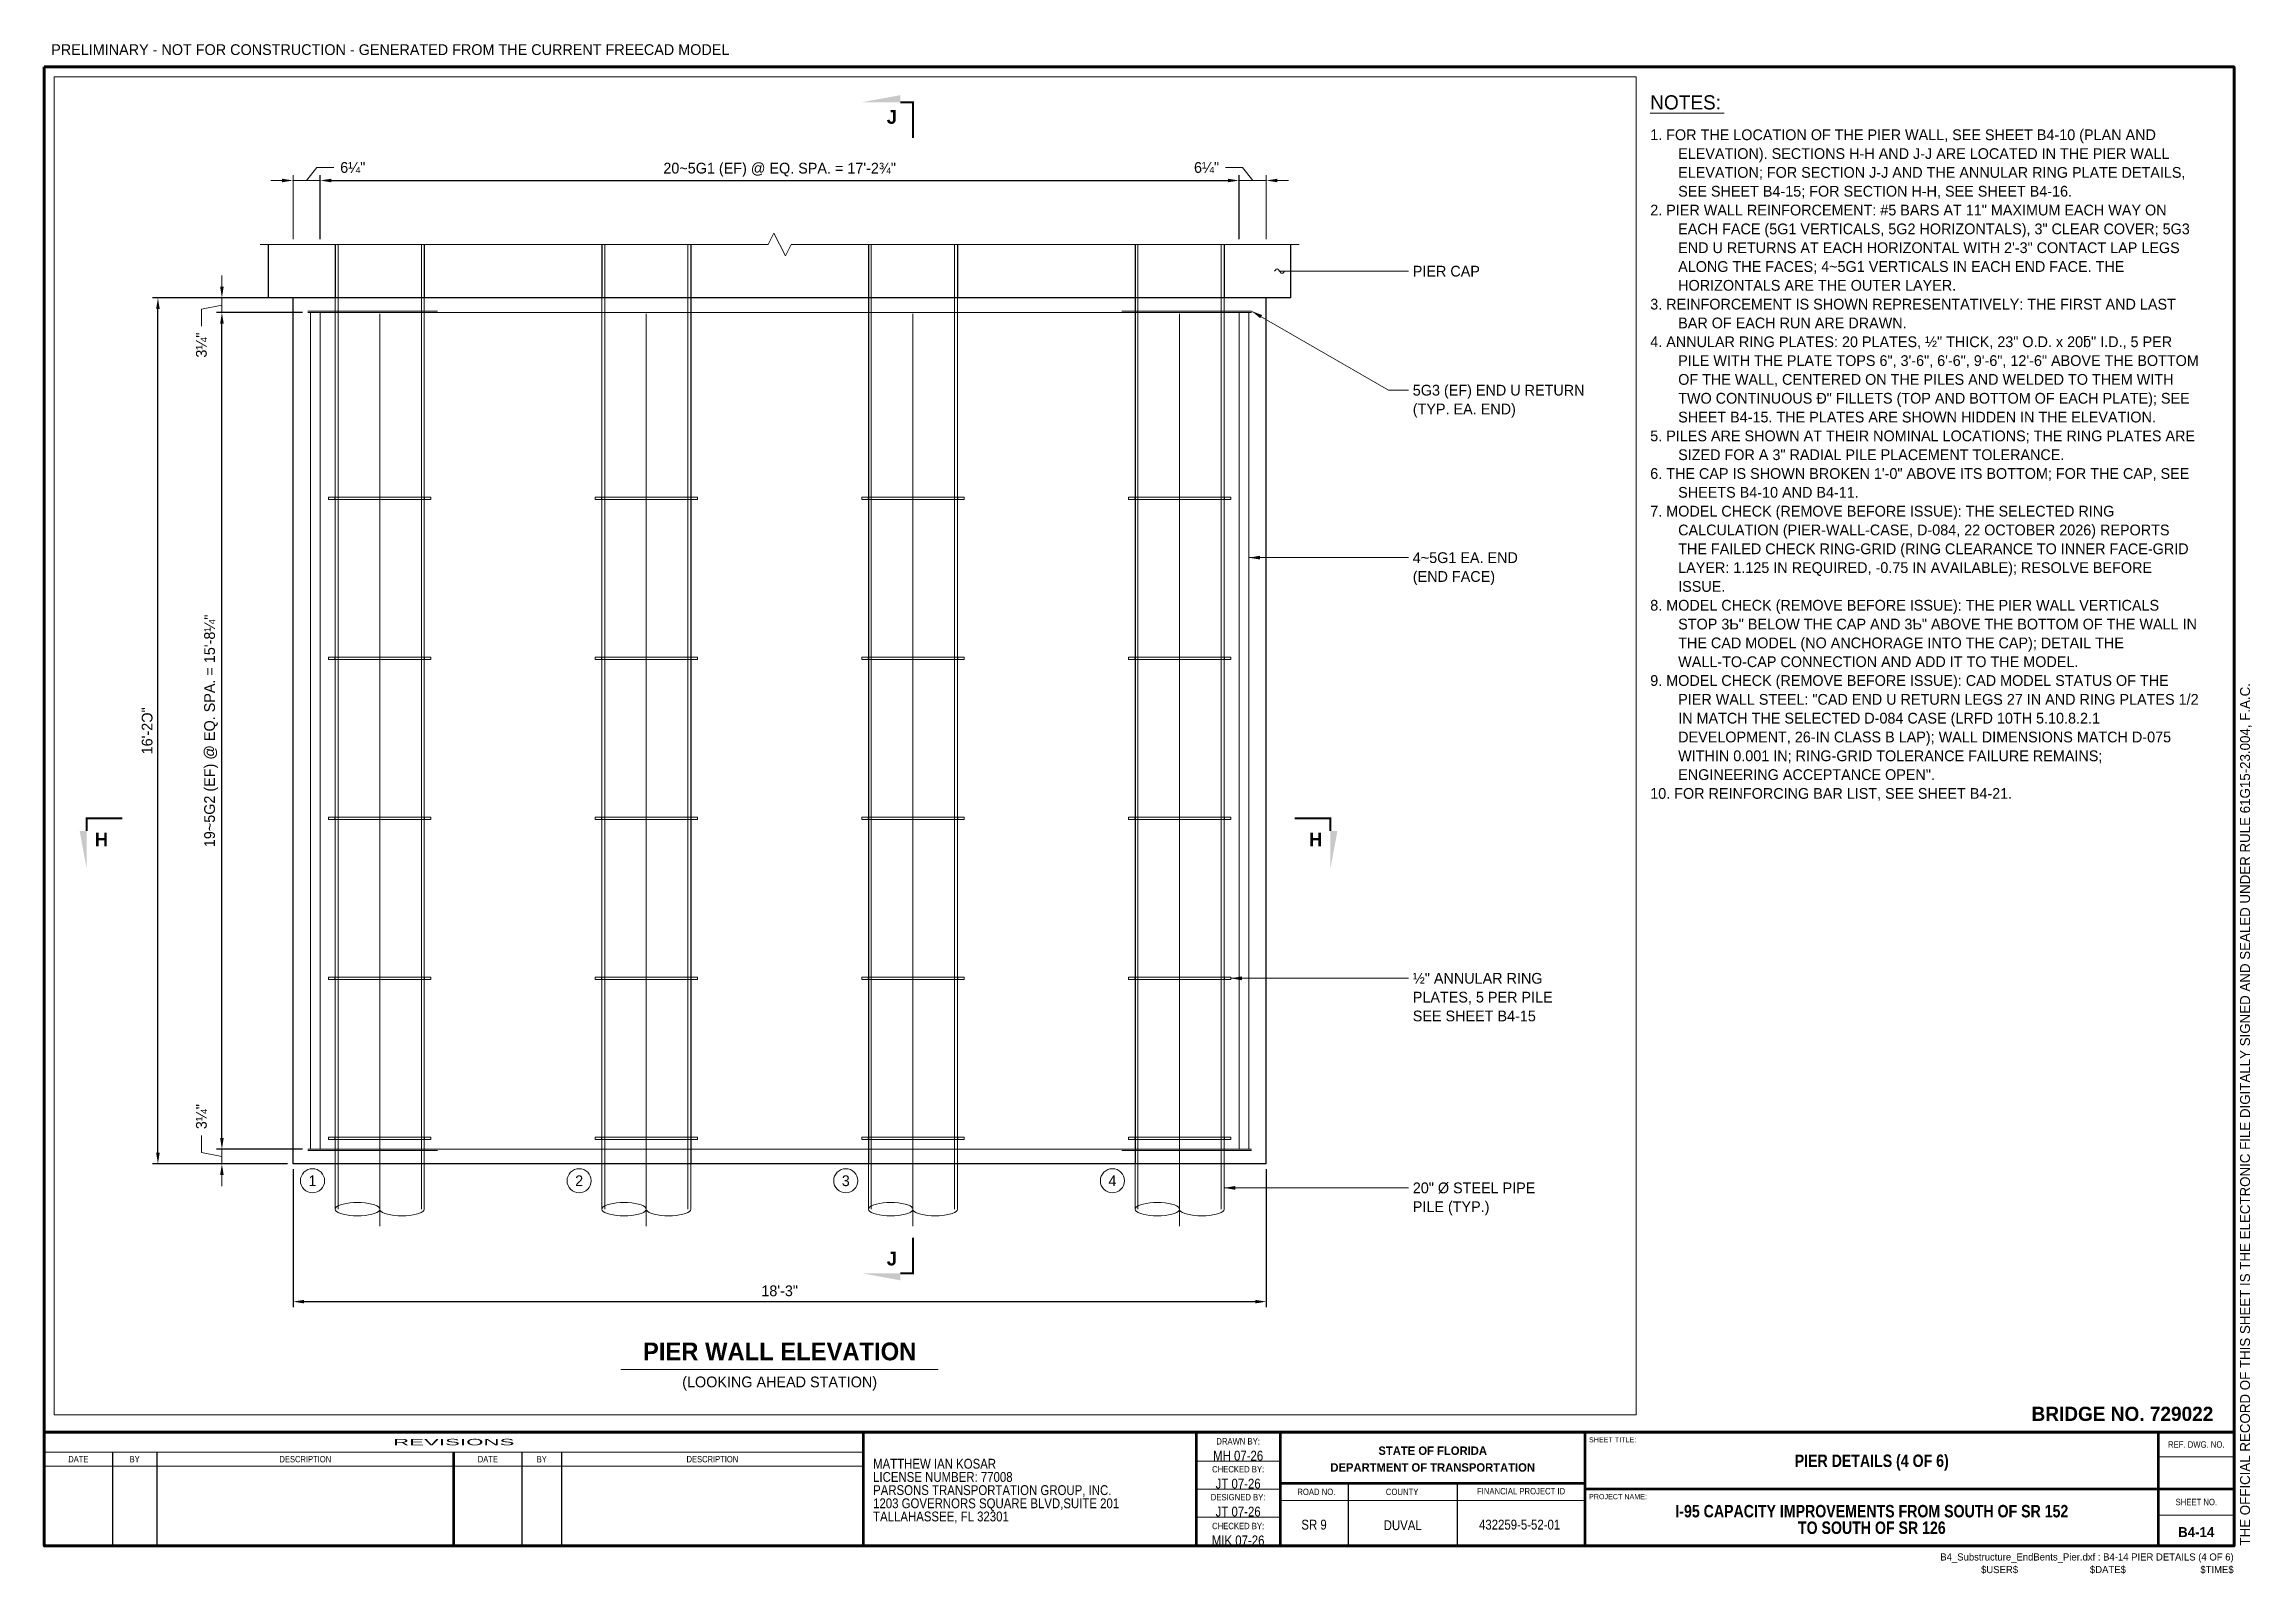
# Paper-space layout 'B4-14 PIER DETAILS (4 OF 6)' of a CAD drawing. Extents: x 0.07 to 1.36, y 0.01 to 0.9.
# The model-space entities are those that its viewports show. They can reach past a viewport. Long polylines and large blocks are cut down to what shows.
import ezdxf
from ezdxf.enums import TextEntityAlignment as Align

# ---------------------------------------------------------------- set-up
doc = ezdxf.new("R2010")
doc.units = 21
doc.header["$MEASUREMENT"] = 0
doc.linetypes.add('DGN2', pattern=[0.12, 0.08, -0.04])
doc.linetypes.add('DGN4', pattern=[0.336, 0.2, -0.053, 0.03, -0.053])
doc.layers.add('ActivePts-ConstElements', color=14, linetype='Continuous', lineweight=0, plot=False)
doc.layers.add('ClipBorder_dp', color=2, linetype='DGN2', lineweight=9, plot=False)
for name, color, linetype, lineweight in [('Border', 7, 'Continuous', 15), ('CL_Minor', 7, 'DGN4', 9), ('Dimension', 7, 'Continuous', 9), ('Leader', 7, 'Continuous', 9), ('PileSteel', 30, 'Continuous', 15), ('PileSteel_h', 30, 'DGN2', 15), ('Rebar', 2, 'Continuous', 15), ('SubStrConc', 3, 'Continuous', 30), ('SubStrConc_h', 3, 'DGN2', 30), ('Symbols', 7, 'Continuous', 15), ('TextMisc', 7, 'Continuous', 13), ('TextStructShtNo', 7, 'Continuous', 9), ('TextStructures', 7, 'Continuous', 9), ('TextStructuresLabel', 7, 'Continuous', 0)]:
    doc.layers.add(name, color=color, linetype=linetype, lineweight=lineweight)
doc.styles.add('FDOT (Medium)', font='FDOT.ttf')
doc.styles.add('FDOT (Small)', font='FDOT.ttf')
doc.styles.add('FDOT Bold (Large)', font='FDOTBold.ttf')
doc.styles.add('FDOT Bold (Medium)', font='FDOTBold.ttf')
doc.styles.add('FDOT Structures', font='FDOT.ttf')
doc.styles.add('FDOT Structures Annotation', font='FDOT.ttf')
doc.styles.add('FDOT Structures Views_SectionArrow', font='FDOTBold.ttf')
doc.styles.add('Style-Arial', font='arial.ttf')
doc.styles.add('Style-FDOT Bold', font='FDOTBold.ttf')
doc.styles.add('Style-FDOT Imprint Bold', font='FDOTImprintBold.ttf')
doc.styles.add('Style-FDOT Mono', font='FDOTMono.ttf')
doc.dimstyles.new('FDOT Structures Note-Arrow 3-8', dxfattribs={"dimtxt": 0.2016, "dimasz": 0.208267, "dimexe": 0.1008, "dimexo": 0.1008, "dimgap": 0.1008, "dimtad": 1, "dimdec": 3, "dimlfac": 12, "dimzin": 15, "dimlunit": 4, "dimtxsty": 'FDOT Structures Annotation', "dimcen": 2.5, "dimclrd": 256, "dimclre": 256, "dimclrt": 256, "dimazin": 3, "dimtfac": 0.7, "dimtmove": 0, "dimatfit": 1, "dimtfill": 1, "dimfrac": 1, "dimlwd": -1, "dimlwe": -1})

psp = doc.layouts.new('B4-14 PIER DETAILS (4 OF 6)')

# ---------------------------------------------------------------- texts
at = {"layer": 'Border', "style": 'FDOT Structures'}
psp.add_text('PRELIMINARY - NOT FOR CONSTRUCTION - GENERATED FROM THE CURRENT FREECAD MODEL', height=0.0063, dxfattribs=at).set_placement((0.0708, 0.8967), align=Align.BOTTOM_LEFT)
at = {"layer": 'TextStructures', "style": 'FDOT (Medium)'}
psp.add_text('NOTES:', height=0.00833, dxfattribs=at).set_placement((1.0078, 0.875), align=Align.TOP_LEFT)
at = {"layer": 'TextStructures', "insert": (1.0078, 0.855), "char_height": 0.0063, "width": 0.321337, "attachment_point": 1, "line_spacing_factor": 1.05, "style": 'FDOT Structures'}
psp.add_mtext('\\pxi-2.6,l2.6;1. FOR THE LOCATION OF THE PIER WALL, SEE SHEET B4-10 (PLAN AND ELEVATION). SECTIONS H-H AND J-J ARE LOCATED IN THE PIER WALL ELEVATION; FOR SECTION J-J AND THE ANNULAR RING PLATE DETAILS, SEE SHEET B4-15; FOR SECTION H-H, SEE SHEET B4-16.\\P2. PIER WALL REINFORCEMENT: #5 BARS AT 11" MAXIMUM EACH WAY ON EACH FACE (5G1 VERTICALS, 5G2 HORIZONTALS), 3" CLEAR COVER; 5G3 END U RETURNS AT EACH HORIZONTAL WITH 2\'-3" CONTACT LAP LEGS ALONG THE FACES; 4~5G1 VERTICALS IN EACH END FACE. THE HORIZONTALS ARE THE OUTER LAYER.\\P3. REINFORCEMENT IS SHOWN REPRESENTATIVELY: THE FIRST AND LAST BAR OF EACH RUN ARE DRAWN.\\P4. ANNULAR RING PLATES: 20 PLATES, ½" THICK, 23" O.D. x 20ƃ" I.D., 5 PER PILE WITH THE PLATE TOPS 6", 3\'-6", 6\'-6", 9\'-6", 12\'-6" ABOVE THE BOTTOM OF THE WALL, CENTERED ON THE PILES AND WELDED TO THEM WITH TWO CONTINUOUS Ɖ" FILLETS (TOP AND BOTTOM OF EACH PLATE); SEE SHEET B4-15. THE PLATES ARE SHOWN HIDDEN IN THE ELEVATION.\\P5. PILES ARE SHOWN AT THEIR NOMINAL LOCATIONS; THE RING PLATES ARE SIZED FOR A 3" RADIAL PILE PLACEMENT TOLERANCE.\\P6. THE CAP IS SHOWN BROKEN 1\'-0" ABOVE ITS BOTTOM; FOR THE CAP, SEE SHEETS B4-10 AND B4-11.\\P7. MODEL CHECK (REMOVE BEFORE ISSUE): THE SELECTED RING CALCULATION (PIER-WALL-CASE, D-084, 22 OCTOBER 2026) REPORTS THE FAILED CHECK RING-GRID (RING CLEARANCE TO INNER FACE-GRID LAYER: 1.125 IN REQUIRED, -0.75 IN AVAILABLE); RESOLVE BEFORE ISSUE.\\P8. MODEL CHECK (REMOVE BEFORE ISSUE): THE PIER WALL VERTICALS STOP 3Ƅ" BELOW THE CAP AND 3Ƅ" ABOVE THE BOTTOM OF THE WALL IN THE CAD MODEL (NO ANCHORAGE INTO THE CAP); DETAIL THE WALL-TO-CAP CONNECTION AND ADD IT TO THE MODEL.\\P9. MODEL CHECK (REMOVE BEFORE ISSUE): CAD MODEL STATUS OF THE PIER WALL STEEL: "CAD END U RETURN LEGS 27 IN AND RING PLATES 1/2 IN MATCH THE SELECTED D-084 CASE (LRFD 10TH 5.10.8.2.1 DEVELOPMENT, 26-IN CLASS B LAP); WALL DIMENSIONS MATCH D-075 WITHIN 0.001 IN; RING-GRID TOLERANCE FAILURE REMAINS; ENGINEERING ACCEPTANCE OPEN".\\P10. FOR REINFORCING BAR LIST, SEE SHEET B4-21.', dxfattribs=at)

msp = doc.modelspace()

# ---------------------------------------------------------------- texts
at = {"layer": 'Border', "style": 'FDOT Structures'}
msp.add_text('3/8" = 1\'-0"', height=0.2016, dxfattribs=at).set_placement((480, -24.986667), align=Align.TOP_LEFT)
at = {"layer": 'TextStructures', "style": 'FDOT Structures'}
msp.add_text('PIER CAP', height=0.2016, dxfattribs=at).set_placement((505.264035, -3.433333), align=Align.MIDDLE_LEFT)
at = {"layer": 'TextStructures'}
for s, height, style, p in [('H', 0.256, 'FDOT Structures Views_SectionArrow', (480.674133, -14.088707)), ('H', 0.256, 'FDOT Structures Views_SectionArrow', (503.442595, -14.088707)), ('1', 0.2016, 'FDOT Structures', (484.631698, -20.48854)), ('2', 0.2016, 'FDOT Structures', (489.631698, -20.48854)), ('3', 0.2016, 'FDOT Structures', (494.631698, -20.48854)), ('4', 0.2016, 'FDOT Structures', (499.631698, -20.48854))]:
    msp.add_text(s, height=height, dxfattribs=dict(at, style=style)).set_placement(p, align=Align.MIDDLE_CENTER)
for s, height, style, p in [('PIER WALL ELEVATION', 0.333344, 'FDOT Bold (Large)', (493.391698, -23.955207)), ('(LOOKING AHEAD STATION)', 0.2016, 'FDOT Structures', (493.391698, -24.421662))]:
    msp.add_text(s, height=height, dxfattribs=dict(at, style=style)).set_placement(p, align=Align.BOTTOM_CENTER)
at = {"layer": 'TextStructures', "char_height": 0.2016, "attachment_point": 1, "line_spacing_factor": 1.05, "style": 'FDOT Structures'}
for s, insert in [('5G3 (EF) END U RETURN\\P(TYP. EA. END)', (505.264035, -5.564093)), ('4~5G1 EA. END\\P(END FACE)', (505.264035, -8.704095)), ('½" ANNULAR RING\\PPLATES, 5 PER PILE\\PSEE SHEET B4-15', (505.264035, -16.591907)), ('20" Ø STEEL PIPE\\PPILE (TYP.)', (505.264035, -20.521073))]:
    msp.add_mtext(s, dxfattribs=dict(at, insert=insert))

# ---------------------------------------------------------------- blocks, each defined once
blk = doc.blocks.new('11x17 Structures Sheet Border')
at = {"layer": 'Border', "lineweight": 80}
blk.add_line((1.329161, 0.070862), (0.045879, 0.070862), dxfattribs=at)
at = {"layer": 'Border', "linetype": 'Continuous', "lineweight": 53}
for p, q in [((0.52586, 0.070862), (0.52586, 0.004198)), ((0.720852, 0.070862), (0.720852, 0.004198)), ((0.770195, 0.070862), (0.770195, 0.004198)), ((0.948855, 0.004198), (0.948855, 0.070862)), ((1.284845, 0.004198), (1.284845, 0.070862)), ((0.28587, 0.0043), (0.28587, 0.059196)), ((0.770195, 0.040863), (0.948855, 0.040863)), ((1.329161, 0.03753), (0.948855, 0.03753))]:
    blk.add_line(p, q, dxfattribs=at)
at = {"layer": 'Border', "linetype": 'Continuous', "lineweight": 13}
for p, q in [((0.52586, 0.059196), (0.045879, 0.059196)), ((0.720852, 0.053848), (0.770195, 0.053848)), ((1.329161, 0.056343), (1.284845, 0.056343)), ((0.52586, 0.050863), (0.045879, 0.050863)), ((0.720852, 0.037466), (0.770195, 0.037466)), ((0.770195, 0.030863), (0.948855, 0.030863)), ((0.720852, 0.021083), (0.770195, 0.021083)), ((1.329161, 0.022295), (1.284845, 0.022295))]:
    blk.add_line(p, q, dxfattribs=at)
at = {"layer": 'Border', "linetype": 'Continuous', "lineweight": 30}
for p, q in [((0.085878, 0.059196), (0.085878, 0.0043)), ((0.111928, 0.059196), (0.111928, 0.003858)), ((0.325868, 0.059196), (0.325868, 0.0043)), ((0.349011, 0.059196), (0.349011, 0.003858)), ((0.810066, 0.040863), (0.810066, 0.004198)), ((0.873836, 0.040863), (0.873836, 0.004198))]:
    blk.add_line(p, q, dxfattribs=at)
at = {"layer": 'Border', "lineweight": 80, "flags": 128}
blk.add_lwpolyline([(0.045879, 0.87083), (1.329161, 0.87083), (1.329161, 0.004198), (0.045879, 0.004198)], close=True, dxfattribs=at)
at = {"layer": 'ActivePts-ConstElements', "linetype": 'Continuous', "lineweight": 0, "flags": 1}
for tag in ['SheetTitle_Top', 'SheetTitle_Bottom', 'Company_City', 'Company_Zip', 'Company_Phone', 'County_Middle', 'Company_Name', 'Company_Street', 'Company_State', 'Company_Fax', 'County_Top', 'County_Bottom', 'License_Number', 'Professional_Name', 'Professional_Type', 'Financial_Project_Id', 'Road_Number', 'RoadwayID', 'Bridge_Number', 'Designed_By', 'Designed_By_Date', 'Drawing_Checked_By', 'Drawing_Checked_By_Date', 'Design_Checked_By', 'Design_Checked_By_Date', 'Bridge_Project_Description', 'Bridge_Project_Description_Top', 'Bridge_Project_Description_Bottom', 'FAC_Note', 'Drawn_By', 'Drawn_By_Date']:
    blk.add_attdef(tag, (0, 0), '', height=0.007292, dxfattribs=at)
at = {"layer": 'TextMisc', "linetype": 'Continuous', "insert": (1.332633, 0.004388), "char_height": 0.005833, "attachment_point": 1, "rotation": 90, "line_spacing_factor": 0.9, "style": 'FDOT (Small)'}
blk.add_mtext('THE OFFICIAL RECORD OF THIS SHEET IS THE ELECTRONIC FILE DIGITALLY SIGNED AND SEALED UNDER RULE 61G15-23.004, F.A.C.', dxfattribs=at)
at = {"layer": 'TextStructures', "lineweight": 13, "style": 'Style-Arial'}
for s, height, width, p in [('REVISIONS', 0.003753, 2.491007, (0.28587, 0.065029)), ('REF. DWG. NO.', 0.00375, 0.861083, (1.307003, 0.063602)), ('SHEET NO.', 0.00375, 0.861083, (1.307003, 0.029912))]:
    blk.add_text(s, height=height, dxfattribs=dict(at, width=width)).set_placement(p, align=Align.MIDDLE_CENTER)
at = {"layer": 'TextStructures', "lineweight": 0, "style": 'Style-Arial'}
for s, height, rotation, width, p in [('DATE', 0.003736, 359.869253, 0.849615, (0.065879, 0.055029)), ('DESCRIPTION', 0.003752, 360, 0.845673, (0.198899, 0.055029)), ('DATE', 0.003736, 360, 0.849615, (0.305869, 0.055029)), ('DESCRIPTION', 0.003752, 360, 0.845673, (0.437436, 0.055029))]:
    blk.add_text(s, height=height, rotation=rotation, dxfattribs=dict(at, width=width)).set_placement(p, align=Align.MIDDLE_CENTER)
for s, height, width, p in [('BY', 0.003753, 0.846461, (0.098903, 0.055029)), ('BY', 0.003753, 0.846461, (0.33744, 0.055029)), ('ROAD NO.', 0.003736, 0.862747, (0.791352, 0.035863)), ('COUNTY', 0.003753, 0.860866, (0.841616, 0.035863)), ('FINANCIAL PROJECT ID', 0.003753, 0.8602, (0.91132, 0.036273))]:
    blk.add_text(s, height=height, dxfattribs=dict(at, width=width)).set_placement(p, align=Align.MIDDLE_CENTER)
at = {"layer": 'TextStructures', "lineweight": 13}
for s, insert, char_height, attachment_point, line_spacing_factor, style in [(' BRIDGE NO. 729022', (1.316956, 0.081523), 0.008333, 6, 0.6, 'FDOT Bold (Medium)'), ('\\H1x;\\W0.864865;MH 07-26', (0.745524, 0.05702), 0.005781, 5, 0.6, 'Style-FDOT Mono'), ('STATE OF FLORIDA\\PDEPARTMENT OF TRANSPORTATION\\P', (0.859525, 0.055042), 0.004921, 5, 1.197447, 'Style-FDOT Imprint Bold'), ('\\H1x;\\W0.864865;JT 07-26', (0.745524, 0.040638), 0.005781, 5, 0.6, 'Style-FDOT Mono'), ('\\H1x;\\W0.864865;JT 07-26', (0.745524, 0.024256), 0.005781, 5, 0.6, 'Style-FDOT Mono'), ('\\H1x;\\W0.864865; \\PDUVAL\\P ', (0.841951, 0.016296), 0.005781, 5, 0.801269, 'Style-FDOT Mono'), ('\\H1x;\\W0.864865;432259-5-52-01', (0.910454, 0.016618), 0.005781, 5, 0.6, 'Style-FDOT Mono'), ('\\H1x;\\W0.864865;MIK 07-26', (0.745524, 0.007371), 0.005781, 5, 0.6, 'Style-FDOT Mono')]:
    blk.add_mtext(s, dxfattribs=dict(at, insert=insert, char_height=char_height, attachment_point=attachment_point, line_spacing_factor=line_spacing_factor, style=style))
at = {"layer": 'TextStructures', "lineweight": 0, "style": 'Style-Arial'}
for s, insert, char_height, attachment_point, line_spacing_factor in [('\\H1x;\\W0.863416;DRAWN BY:', (0.745524, 0.065471), 0.003736, 5, 1.302295), ('SHEET TITLE:', (0.951124, 0.066366), 0.002998, 4, 1.475197), ('\\H1x;\\W0.863416;CHECKED BY:', (0.745524, 0.049089), 0.003736, 5, 1.302295), ('\\H1x;\\W0.863416;DESIGNED BY:', (0.745524, 0.032707), 0.003736, 5, 1.302295), ('PROJECT NAME:\\P', (0.951124, 0.033034), 0.002998, 4, 1.475197), ('\\H1x;\\W0.863416;CHECKED BY:', (0.745524, 0.015821), 0.003736, 5, 1.302295)]:
    blk.add_mtext(s, dxfattribs=dict(at, insert=insert, char_height=char_height, attachment_point=attachment_point, line_spacing_factor=line_spacing_factor))
at = {"layer": 'TextStructures', "lineweight": 13, "char_height": 0.005781, "style": 'Style-FDOT Mono'}
for s, insert, width, attachment_point, line_spacing_factor in [('\\H1x;\\W0.864865;MATTHEW IAN KOSAR\\PLICENSE NUMBER: 77008\\PPARSONS TRANSPORTATION GROUP, INC.\\P1203 GOVERNORS SQUARE BLVD,SUITE 201\\PTALLAHASSEE, FL 32301', (0.531613, 0.036341), 0.185826, 4, 0.801269), ('\\H1x;\\W0.864865;SR 9', (0.789996, 0.016618), 0.0574, 5, 0.6)]:
    blk.add_mtext(s, dxfattribs=dict(at, insert=insert, width=width, attachment_point=attachment_point, line_spacing_factor=line_spacing_factor))
at = {"layer": 'TextStructuresLabel', "lineweight": 30, "char_height": 0.007292, "attachment_point": 5, "style": 'Style-FDOT Bold'}
for s, insert, width, line_spacing_factor in [('\\fFDOT Bold|b1|i0|c00|p7;\\H1x;\\W0.849998; ', (1.11685, 0.061314), 0.278381, 0.6), ('\\fFDOT Bold|b1|i0|c00|p7;\\H1x;\\W0.849998; ', (1.11685, 0.044648), 0.278381, 0.6), ('\\fFDOT Bold|b1|i0|c00|p7;\\H1x;\\W0.849998;I-95 CAPACITY IMPROVEMENTS FROM SOUTH OF SR 152 TO SOUTH OF SR 126', (1.11685, 0.019649), 0.23333, 0.798592), ('\\fFDOT Bold|b1|i0|c00|p7;\\H1x;\\W0.849998; ', (1.11685, 0.027982), 0.278381, 0.6), ('\\fFDOT Bold|b1|i0|c00|p7;\\H1x;\\W0.849998; ', (1.11685, 0.011316), 0.278381, 0.6)]:
    blk.add_mtext(s, dxfattribs=dict(at, insert=insert, width=width, line_spacing_factor=line_spacing_factor))
blk = doc.blocks.new('Structures Sheet Number-Title B4-14')
at = {"layer": 'TextMisc', "char_height": 0.004167, "attachment_point": 3, "line_spacing_factor": 1.019993, "style": 'FDOT (Small)'}
for s, insert in [('B4_Substructure_EndBents_Pier.dxf : B4-14 PIER DETAILS (4 OF 6)', (-0.000217, -0.004396)), ('$USER$', (-0.126551, -0.011792)), ('$DATE$', (-0.063384, -0.011792)), ('$TIME$', (-0.000217, -0.011792))]:
    blk.add_mtext(s, dxfattribs=dict(at, insert=insert))
at = {"layer": 'TextStructShtNo', "lineweight": 30, "insert": (-0.022158, 0.008076), "char_height": 0.005833, "attachment_point": 5, "line_spacing_factor": 0.6, "style": 'Style-FDOT Bold'}
blk.add_mtext('B4-14', dxfattribs=at)
at = {"layer": 'TextStructures', "lineweight": 30, "insert": (-0.212311, 0.048783), "char_height": 0.007292, "width": 0.2776, "attachment_point": 5, "line_spacing_factor": 0.6, "style": 'Style-FDOT Bold'}
blk.add_mtext('\\H1x;\\W0.849998;PIER DETAILS (4 OF 6)', dxfattribs=at)
blk = doc.blocks.new('_CLOSEDFILLED')
at = {"layer": 'Dimension'}
blk.add_solid([(-1, 0.16), (0, 0), (-1, -0.16)], dxfattribs=at)
blk = doc.blocks.new('*D290')
at = {"layer": 'Dimension'}
for p, q in [((484.267, -2.833), (484.267, -1.633)), ((484.777, -2.833), (484.777, -1.633)), ((484.058, -1.733), (483.85, -1.733)), ((484.267, -1.733), (484.777, -1.733)), ((484.985, -1.733), (485.194, -1.733))]:
    blk.add_line(p, q, dxfattribs=at)
at = {"layer": 'Dimension', "xscale": 0.20826666666666666, "yscale": 0.20826666666666666}
blk.add_blockref('_CLOSEDFILLED', (484.267, -1.733), dxfattribs=at)
at = {"layer": 'Dimension', "xscale": 0.20826666666666666, "yscale": 0.20826666666666666, "rotation": 180}
blk.add_blockref('_CLOSEDFILLED', (484.777, -1.733), dxfattribs=at)
blk = doc.blocks.new('*D292')
at = {"layer": 'Dimension'}
for p, q in [((502.006, -2.833), (502.006, -1.633)), ((502.517, -2.833), (502.517, -1.633)), ((501.798, -1.733), (501.59, -1.733)), ((502.006, -1.733), (502.517, -1.733)), ((502.725, -1.733), (502.933, -1.733))]:
    blk.add_line(p, q, dxfattribs=at)
at = {"layer": 'Dimension', "xscale": 0.20826666666666666, "yscale": 0.20826666666666666}
blk.add_blockref('_CLOSEDFILLED', (502.006, -1.733), dxfattribs=at)
at = {"layer": 'Dimension', "xscale": 0.20826666666666666, "yscale": 0.20826666666666666, "rotation": 180}
blk.add_blockref('_CLOSEDFILLED', (502.517, -1.733), dxfattribs=at)
blk = doc.blocks.new('*D293')
at = {"layer": 'Dimension'}
for p, q in [((482.933, -19.688), (482.933, -19.479)), ((484.442, -19.896), (482.833, -19.896)), ((484.166, -20.172), (482.833, -20.172)), ((482.933, -20.172), (482.933, -19.896)), ((482.933, -20.38), (482.933, -20.588))]:
    blk.add_line(p, q, dxfattribs=at)
at = {"layer": 'Dimension', "xscale": 0.20826666666666666, "yscale": 0.20826666666666666}
for p, rotation in [((482.933, -19.896), -90.00000000000001), ((482.933, -20.172), 90)]:
    blk.add_blockref('_CLOSEDFILLED', p, dxfattribs=dict(at, rotation=rotation))
blk = doc.blocks.new('*D295')
at = {"layer": 'Dimension'}
for p, q in [((482.933, -3.725), (482.933, -3.517)), ((484.166, -3.933), (482.833, -3.933)), ((482.933, -4.209), (482.933, -3.933)), ((484.442, -4.209), (482.833, -4.209)), ((482.933, -4.418), (482.933, -4.626))]:
    blk.add_line(p, q, dxfattribs=at)
at = {"layer": 'Dimension', "xscale": 0.20826666666666666, "yscale": 0.20826666666666666}
for p, rotation in [((482.933, -3.933), -90.00000000000001), ((482.933, -4.209), 90)]:
    blk.add_blockref('_CLOSEDFILLED', p, dxfattribs=dict(at, rotation=rotation))

# ---------------------------------------------------------------- dimensions: what is measured, and where the dimension line sits
at = {"layer": 'Dimension'}
dim = msp.add_linear_dim(base=(484.266667, -1.733333), p1=(484.266667, -2.933333), p2=(484.777098, -2.933333), text=' ', dimstyle='FDOT Structures Note-Arrow 3-8', dxfattribs=at)
dim.commit()
dim.dimension.update_dxf_attribs({"geometry": '*D290', "text_midpoint": (484.521882, -1.733333)})
dim = msp.add_linear_dim(base=(482.933333, -20.171873), p1=(484.266667, -20.171873), p2=(484.542715, -19.895873), angle=90, text=' ', dimstyle='FDOT Structures Note-Arrow 3-8', dxfattribs=at)
dim.commit()
dim.dimension.update_dxf_attribs({"geometry": '*D293', "text_midpoint": (482.933333, -20.033873)})

# ---------------------------------------------------------------- linework, layer by layer
at = {"layer": 'CL_Minor', "ltscale": 2.666667}
for p, q in [((485.891698, -4.233333), (485.891698, -21.341873)), ((490.891698, -4.233333), (490.891698, -21.341873)), ((495.891698, -4.233333), (495.891698, -21.341873)), ((500.891698, -4.233333), (500.891698, -21.341873))]:
    msp.add_line(p, q, dxfattribs=at)
at = {"layer": 'Leader'}
for points in [[(502.673395, -3.433333), (502.688951, -3.412333), (502.704506, -3.39696), (502.720062, -3.391333), (502.735618, -3.39696), (502.751173, -3.412333), (502.766729, -3.433333), (502.782284, -3.454333), (502.79784, -3.469706), (502.813395, -3.475333), (502.828951, -3.469706), (502.844506, -3.454333), (502.860062, -3.433333)], [(502.766729, -3.433333), (504.810062, -3.433333), (505.183395, -3.433333)], [(502.240678, -4.181458), (504.810062, -5.664893), (505.183395, -5.664893)], [(502.188598, -8.804895), (504.810062, -8.804895), (505.183395, -8.804895)], [(501.850031, -16.692707), (504.810062, -16.692707), (505.183395, -16.692707)]]:
    msp.add_lwpolyline(points, dxfattribs=at)
for points in [[(502.240678, -4.181458), (502.438397, -4.255531), (502.403686, -4.315652)], [(502.188598, -8.804895), (502.396864, -8.770184), (502.396864, -8.839606)], [(501.850031, -16.692707), (502.058298, -16.657996), (502.058298, -16.727418)]]:
    msp.add_solid(points, dxfattribs=at)
at = {"layer": 'PileSteel'}
for points in [[(485.058365, -21.021873), (485.058365, -20.171873)], [(486.725031, -21.021873), (486.725031, -20.171873)], [(490.058365, -21.021873), (490.058365, -20.171873)], [(491.725031, -21.021873), (491.725031, -20.171873)], [(495.058365, -21.021873), (495.058365, -20.171873)], [(496.725031, -21.021873), (496.725031, -20.171873)], [(500.058365, -21.021873), (500.058365, -20.171873)], [(501.725031, -21.021873), (501.725031, -20.171873)], [(485.891698, -21.021873), (485.885368, -21.000167), (485.86657, -20.979121), (485.835875, -20.959373), (485.794217, -20.941525), (485.74286, -20.926118), (485.683365, -20.91362), (485.61754, -20.904412), (485.547385, -20.898772), (485.475031, -20.896873), (485.402678, -20.898772), (485.332523, -20.904412), (485.266698, -20.91362), (485.207203, -20.926118), (485.155846, -20.941525), (485.114187, -20.959373), (485.083493, -20.979121), (485.064695, -21.000167), (485.058365, -21.021873), (485.064695, -21.043579), (485.083493, -21.064626), (485.114187, -21.084373), (485.155846, -21.102222), (485.207203, -21.117629), (485.266698, -21.130127), (485.332523, -21.139335), (485.402678, -21.144974), (485.475031, -21.146873), (485.547385, -21.144974), (485.61754, -21.139335), (485.683365, -21.130127), (485.74286, -21.117629), (485.794217, -21.102222), (485.835875, -21.084373), (485.86657, -21.064626), (485.885368, -21.043579), (485.891698, -21.021873)], [(485.891698, -21.021873), (485.898028, -21.043579), (485.916826, -21.064626), (485.947521, -21.084373), (485.98918, -21.102222), (486.040537, -21.117629), (486.100032, -21.130127), (486.165856, -21.139335), (486.236011, -21.144974), (486.308365, -21.146873), (486.380718, -21.144974), (486.450873, -21.139335), (486.516698, -21.130127), (486.576193, -21.117629), (486.62755, -21.102222), (486.669209, -21.084373), (486.699904, -21.064626), (486.718702, -21.043579), (486.725032, -21.021873)], [(490.891698, -21.021873), (490.885368, -21.000167), (490.86657, -20.979121), (490.835875, -20.959373), (490.794217, -20.941525), (490.74286, -20.926118), (490.683365, -20.91362), (490.61754, -20.904412), (490.547385, -20.898772), (490.475031, -20.896873), (490.402678, -20.898772), (490.332523, -20.904412), (490.266698, -20.91362), (490.207203, -20.926118), (490.155846, -20.941525), (490.114187, -20.959373), (490.083493, -20.979121), (490.064695, -21.000167), (490.058365, -21.021873), (490.064695, -21.043579), (490.083493, -21.064626), (490.114187, -21.084373), (490.155846, -21.102222), (490.207203, -21.117629), (490.266698, -21.130127), (490.332523, -21.139335), (490.402678, -21.144974), (490.475031, -21.146873), (490.547385, -21.144974), (490.61754, -21.139335), (490.683365, -21.130127), (490.74286, -21.117629), (490.794217, -21.102222), (490.835875, -21.084373), (490.86657, -21.064626), (490.885368, -21.043579), (490.891698, -21.021873)], [(490.891698, -21.021873), (490.898028, -21.043579), (490.916826, -21.064626), (490.947521, -21.084373), (490.98918, -21.102222), (491.040537, -21.117629), (491.100032, -21.130127), (491.165856, -21.139335), (491.236011, -21.144974), (491.308365, -21.146873), (491.380718, -21.144974), (491.450873, -21.139335), (491.516698, -21.130127), (491.576193, -21.117629), (491.62755, -21.102222), (491.669209, -21.084373), (491.699904, -21.064626), (491.718702, -21.043579), (491.725032, -21.021873)], [(495.891698, -21.021873), (495.885368, -21.000167), (495.86657, -20.979121), (495.835875, -20.959373), (495.794217, -20.941525), (495.74286, -20.926118), (495.683365, -20.91362), (495.61754, -20.904412), (495.547385, -20.898772), (495.475031, -20.896873), (495.402678, -20.898772), (495.332523, -20.904412), (495.266698, -20.91362), (495.207203, -20.926118), (495.155846, -20.941525), (495.114187, -20.959373), (495.083493, -20.979121), (495.064695, -21.000167), (495.058365, -21.021873), (495.064695, -21.043579), (495.083493, -21.064626), (495.114187, -21.084373), (495.155846, -21.102222), (495.207203, -21.117629), (495.266698, -21.130127), (495.332523, -21.139335), (495.402678, -21.144974), (495.475031, -21.146873), (495.547385, -21.144974), (495.61754, -21.139335), (495.683365, -21.130127), (495.74286, -21.117629), (495.794217, -21.102222), (495.835875, -21.084373), (495.86657, -21.064626), (495.885368, -21.043579), (495.891698, -21.021873)], [(495.891698, -21.021873), (495.898028, -21.043579), (495.916826, -21.064626), (495.947521, -21.084373), (495.98918, -21.102222), (496.040537, -21.117629), (496.100032, -21.130127), (496.165856, -21.139335), (496.236011, -21.144974), (496.308365, -21.146873), (496.380718, -21.144974), (496.450873, -21.139335), (496.516698, -21.130127), (496.576193, -21.117629), (496.62755, -21.102222), (496.669209, -21.084373), (496.699904, -21.064626), (496.718702, -21.043579), (496.725032, -21.021873)], [(500.891698, -21.021873), (500.885368, -21.000167), (500.86657, -20.979121), (500.835875, -20.959373), (500.794217, -20.941525), (500.74286, -20.926118), (500.683365, -20.91362), (500.61754, -20.904412), (500.547385, -20.898772), (500.475031, -20.896873), (500.402678, -20.898772), (500.332523, -20.904412), (500.266698, -20.91362), (500.207203, -20.926118), (500.155846, -20.941525), (500.114187, -20.959373), (500.083493, -20.979121), (500.064695, -21.000167), (500.058365, -21.021873), (500.064695, -21.043579), (500.083493, -21.064626), (500.114187, -21.084373), (500.155846, -21.102222), (500.207203, -21.117629), (500.266698, -21.130127), (500.332523, -21.139335), (500.402678, -21.144974), (500.475031, -21.146873), (500.547385, -21.144974), (500.61754, -21.139335), (500.683365, -21.130127), (500.74286, -21.117629), (500.794217, -21.102222), (500.835875, -21.084373), (500.86657, -21.064626), (500.885368, -21.043579), (500.891698, -21.021873)], [(500.891698, -21.021873), (500.898028, -21.043579), (500.916826, -21.064626), (500.947521, -21.084373), (500.98918, -21.102222), (501.040537, -21.117629), (501.100032, -21.130127), (501.165856, -21.139335), (501.236011, -21.144974), (501.308365, -21.146873), (501.380718, -21.144974), (501.450873, -21.139335), (501.516698, -21.130127), (501.576193, -21.117629), (501.62755, -21.102222), (501.669209, -21.084373), (501.699904, -21.064626), (501.718702, -21.043579), (501.725032, -21.021873)]]:
    msp.add_lwpolyline(points, dxfattribs=at)
at = {"layer": 'PileSteel_h', "ltscale": 2.666667}
for points in [[(485.058365, -20.171873), (485.058365, -14.529565), (485.058365, -12.648796), (485.058365, -7.791064), (485.058365, -2.935333)], [(485.110448, -21.021873), (485.110448, -12.648796), (485.110448, -2.935333)], [(486.672948, -21.021873), (486.672948, -12.648796), (486.672948, -7.791064), (486.672948, -2.935333)], [(486.725031, -20.171873), (486.725031, -12.648796), (486.725031, -2.935333)], [(490.058365, -20.171873), (490.058365, -14.529565), (490.058365, -12.648796), (490.058365, -7.791064), (490.058365, -2.935333)], [(490.110448, -21.021873), (490.110448, -12.648796), (490.110448, -7.791064), (490.110448, -2.935333)], [(491.672948, -21.021873), (491.672948, -12.648796), (491.672948, -2.935333)], [(491.725031, -20.171873), (491.725031, -12.648796), (491.725031, -7.791064), (491.725031, -2.935333)], [(495.058365, -20.171873), (495.058365, -12.648796), (495.058365, -2.935333)], [(495.110448, -21.021873), (495.110448, -12.648796), (495.110448, -2.935333)], [(496.672948, -21.021873), (496.672948, -12.648796), (496.672948, -2.935333)], [(496.725031, -20.171873), (496.725031, -12.648796), (496.725031, -2.935333)], [(500.058365, -20.171873), (500.058365, -12.648796), (500.058365, -2.935333)], [(500.110448, -21.021873), (500.110448, -12.648796), (500.110448, -2.935333)], [(501.672948, -21.021873), (501.672948, -12.648796), (501.672948, -7.791064), (501.672948, -2.935333)], [(501.725031, -20.171873), (501.725031, -12.648796), (501.725031, -2.935333)], [(485.058365, -3.933333), (485.058365, -11.97141), (485.058365, -20.171873)], [(486.725031, -3.933333), (486.725031, -11.97141), (486.725031, -20.171873)], [(490.058365, -3.933333), (490.058365, -11.97141), (490.058365, -16.071642), (490.058365, -20.171873)], [(496.725031, -3.933333), (496.725031, -11.97141), (496.725031, -20.171873)], [(501.725031, -3.933333), (501.725031, -11.97141), (501.725031, -20.171873)], [(485.891678, -7.671873), (485.245336, -7.671873), (484.933365, -7.671873)], [(484.933365, -7.671873), (485.061767, -7.671873), (486.181286, -7.671873), (486.850031, -7.671873)], [(484.933365, -7.671873), (484.933365, -7.692498), (484.933365, -7.71354)], [(485.891678, -7.71354), (485.245336, -7.71354), (484.933365, -7.71354)], [(484.933365, -7.71354), (485.061767, -7.71354), (486.181286, -7.71354), (486.850031, -7.71354)], [(485.891681, -7.671873), (485.053156, -7.671873)], [(485.053156, -7.671873), (485.165508, -7.671873), (486.145088, -7.671873), (486.73024, -7.671873)], [(485.053156, -7.671873), (485.053156, -7.692498), (485.053156, -7.71354)], [(485.891681, -7.71354), (485.053156, -7.71354)], [(485.053156, -7.71354), (485.165508, -7.71354), (486.145088, -7.71354), (486.73024, -7.71354)], [(486.850031, -7.671873), (485.891678, -7.671873)], [(486.850031, -7.71354), (485.891678, -7.71354)], [(486.73024, -7.671873), (485.891681, -7.671873)], [(486.73024, -7.71354), (485.891681, -7.71354)], [(486.73024, -7.671873), (486.73024, -7.692498), (486.73024, -7.71354)], [(486.850031, -7.671873), (486.850031, -7.692498), (486.850031, -7.703019), (486.850031, -7.71354)], [(490.891678, -7.671873), (489.933365, -7.671873)], [(489.933365, -7.671873), (490.061767, -7.671873), (491.181286, -7.671873), (491.850031, -7.671873)], [(489.933365, -7.671873), (489.933365, -7.692498), (489.933365, -7.71354)], [(490.891678, -7.71354), (489.933365, -7.71354)], [(489.933365, -7.71354), (490.061767, -7.71354), (491.181286, -7.71354), (491.850031, -7.71354)], [(490.891681, -7.671873), (490.326131, -7.671873), (490.053156, -7.671873)], [(490.053156, -7.671873), (490.165508, -7.671873), (491.145088, -7.671873), (491.73024, -7.671873)], [(490.053156, -7.671873), (490.053156, -7.692498), (490.053156, -7.71354)], [(490.891681, -7.71354), (490.326131, -7.71354), (490.053156, -7.71354)], [(490.053156, -7.71354), (490.165508, -7.71354), (491.145088, -7.71354), (491.73024, -7.71354)], [(491.850031, -7.671873), (490.891678, -7.671873)], [(491.850031, -7.71354), (490.891678, -7.71354)], [(491.73024, -7.671873), (490.891681, -7.671873)], [(491.73024, -7.71354), (490.891681, -7.71354)], [(491.73024, -7.671873), (491.73024, -7.692498), (491.73024, -7.71354)], [(491.850031, -7.671873), (491.850031, -7.692498), (491.850031, -7.71354)], [(495.891678, -7.671873), (494.933365, -7.671873)], [(494.933365, -7.671873), (495.061767, -7.671873), (496.181286, -7.671873), (496.850031, -7.671873)], [(494.933365, -7.671873), (494.933365, -7.692498), (494.933365, -7.71354)], [(495.891678, -7.71354), (494.933365, -7.71354)], [(494.933365, -7.71354), (495.061767, -7.71354), (496.181286, -7.71354), (496.850031, -7.71354)], [(495.891681, -7.671873), (495.053156, -7.671873)], [(495.053156, -7.671873), (495.165508, -7.671873), (496.145088, -7.671873), (496.73024, -7.671873)], [(495.053156, -7.671873), (495.053156, -7.692498), (495.053156, -7.71354)], [(495.891681, -7.71354), (495.053156, -7.71354)], [(495.053156, -7.71354), (495.165508, -7.71354), (496.145088, -7.71354), (496.73024, -7.71354)], [(496.850031, -7.671873), (495.891678, -7.671873)], [(496.850031, -7.71354), (495.891678, -7.71354)], [(496.73024, -7.671873), (495.891681, -7.671873)], [(496.73024, -7.71354), (495.891681, -7.71354)], [(496.73024, -7.671873), (496.73024, -7.692498), (496.73024, -7.71354)], [(496.850031, -7.671873), (496.850031, -7.692498), (496.850031, -7.71354)], [(500.891678, -7.671873), (499.933365, -7.671873)], [(499.933365, -7.671873), (500.061767, -7.671873), (501.181286, -7.671873), (501.850031, -7.671873)], [(499.933365, -7.671873), (499.933365, -7.692498), (499.933365, -7.703019), (499.933365, -7.71354)], [(500.891678, -7.71354), (499.933365, -7.71354)], [(499.933365, -7.71354), (500.061767, -7.71354), (501.181286, -7.71354), (501.850031, -7.71354)], [(500.891681, -7.671873), (500.053156, -7.671873)], [(500.053156, -7.671873), (500.165508, -7.671873), (501.145088, -7.671873), (501.73024, -7.671873)], [(500.053156, -7.671873), (500.053156, -7.692498), (500.053156, -7.71354)], [(500.891681, -7.71354), (500.053156, -7.71354)], [(500.053156, -7.71354), (500.165508, -7.71354), (501.145088, -7.71354), (501.73024, -7.71354)], [(501.850031, -7.671873), (500.891678, -7.671873)], [(501.850031, -7.71354), (500.891678, -7.71354)], [(501.73024, -7.671873), (500.891681, -7.671873)], [(501.73024, -7.71354), (500.891681, -7.71354)], [(501.73024, -7.671873), (501.73024, -7.692498), (501.73024, -7.703019), (501.73024, -7.71354)], [(501.850031, -7.671873), (501.850031, -7.692498), (501.850031, -7.71354)], [(485.891678, -10.671873), (485.245336, -10.671873), (484.933365, -10.671873)], [(484.933365, -10.671873), (485.061767, -10.671873), (486.181286, -10.671873), (486.850031, -10.671873)], [(484.933365, -10.671873), (484.933365, -10.692498), (484.933365, -10.703019), (484.933365, -10.71354)], [(485.891678, -10.71354), (485.245336, -10.71354), (484.933365, -10.71354)], [(484.933365, -10.71354), (485.061767, -10.71354), (486.181286, -10.71354), (486.850031, -10.71354)], [(485.891681, -10.671873), (485.053156, -10.671873)], [(485.053156, -10.671873), (485.165508, -10.671873), (486.145088, -10.671873), (486.73024, -10.671873)], [(485.053156, -10.671873), (485.053156, -10.692498), (485.053156, -10.71354)], [(485.891681, -10.71354), (485.053156, -10.71354)], [(485.053156, -10.71354), (485.165508, -10.71354), (486.145088, -10.71354), (486.73024, -10.71354)], [(486.850031, -10.671873), (485.891678, -10.671873)], [(486.850031, -10.71354), (485.891678, -10.71354)], [(486.73024, -10.671873), (485.891681, -10.671873)], [(486.73024, -10.71354), (485.891681, -10.71354)], [(486.73024, -10.671873), (486.73024, -10.692498), (486.73024, -10.71354)], [(486.850031, -10.671873), (486.850031, -10.692498), (486.850031, -10.703019), (486.850031, -10.71354)], [(490.891678, -10.671873), (489.933365, -10.671873)], [(489.933365, -10.671873), (490.061767, -10.671873), (491.181286, -10.671873), (491.850031, -10.671873)], [(489.933365, -10.671873), (489.933365, -10.692498), (489.933365, -10.71354)], [(490.891678, -10.71354), (489.933365, -10.71354)], [(489.933365, -10.71354), (490.061767, -10.71354), (491.181286, -10.71354), (491.850031, -10.71354)], [(490.891681, -10.671873), (490.326131, -10.671873), (490.053156, -10.671873)], [(490.053156, -10.671873), (490.165508, -10.671873), (491.145088, -10.671873), (491.73024, -10.671873)], [(490.053156, -10.671873), (490.053156, -10.692498), (490.053156, -10.71354)], [(490.891681, -10.71354), (490.326131, -10.71354), (490.053156, -10.71354)], [(490.053156, -10.71354), (490.165508, -10.71354), (491.145088, -10.71354), (491.73024, -10.71354)], [(491.850031, -10.671873), (490.891678, -10.671873)], [(491.850031, -10.71354), (490.891678, -10.71354)], [(491.73024, -10.671873), (490.891681, -10.671873)], [(491.73024, -10.71354), (490.891681, -10.71354)], [(491.73024, -10.671873), (491.73024, -10.692498), (491.73024, -10.71354)], [(491.850031, -10.671873), (491.850031, -10.692498), (491.850031, -10.703019), (491.850031, -10.71354)], [(495.891678, -10.671873), (494.933365, -10.671873)], [(494.933365, -10.671873), (495.061767, -10.671873), (496.181286, -10.671873), (496.850031, -10.671873)], [(494.933365, -10.671873), (494.933365, -10.692498), (494.933365, -10.703019), (494.933365, -10.71354)], [(495.891678, -10.71354), (494.933365, -10.71354)], [(494.933365, -10.71354), (495.061767, -10.71354), (496.181286, -10.71354), (496.850031, -10.71354)], [(495.891681, -10.671873), (495.053156, -10.671873)], [(495.053156, -10.671873), (495.165508, -10.671873), (496.145088, -10.671873), (496.73024, -10.671873)], [(495.053156, -10.671873), (495.053156, -10.692498), (495.053156, -10.71354)], [(495.891681, -10.71354), (495.053156, -10.71354)], [(495.053156, -10.71354), (495.165508, -10.71354), (496.145088, -10.71354), (496.73024, -10.71354)], [(496.850031, -10.671873), (495.891678, -10.671873)], [(496.850031, -10.71354), (495.891678, -10.71354)], [(496.73024, -10.671873), (495.891681, -10.671873)], [(496.73024, -10.71354), (495.891681, -10.71354)], [(496.73024, -10.671873), (496.73024, -10.692498), (496.73024, -10.71354)], [(496.850031, -10.671873), (496.850031, -10.692498), (496.850031, -10.703019), (496.850031, -10.71354)], [(500.891678, -10.671873), (499.933365, -10.671873)], [(499.933365, -10.671873), (500.061767, -10.671873), (501.181286, -10.671873), (501.850031, -10.671873)], [(499.933365, -10.671873), (499.933365, -10.692498), (499.933365, -10.71354)], [(500.891678, -10.71354), (499.933365, -10.71354)], [(499.933365, -10.71354), (500.061767, -10.71354), (501.181286, -10.71354), (501.850031, -10.71354)], [(500.891681, -10.671873), (500.053156, -10.671873)], [(500.053156, -10.671873), (500.165508, -10.671873), (501.145088, -10.671873), (501.73024, -10.671873)], [(500.053156, -10.671873), (500.053156, -10.692498), (500.053156, -10.71354)], [(500.891681, -10.71354), (500.053156, -10.71354)], [(500.053156, -10.71354), (500.165508, -10.71354), (501.145088, -10.71354), (501.73024, -10.71354)], [(501.850031, -10.671873), (500.891678, -10.671873)], [(501.850031, -10.71354), (500.891678, -10.71354)], [(501.73024, -10.671873), (500.891681, -10.671873)], [(501.73024, -10.71354), (500.891681, -10.71354)], [(501.73024, -10.671873), (501.73024, -10.692498), (501.73024, -10.71354)], [(501.850031, -10.671873), (501.850031, -10.692498), (501.850031, -10.71354)], [(485.891678, -13.671873), (485.245336, -13.671873), (484.933365, -13.671873)], [(484.933365, -13.671873), (485.061767, -13.671873), (486.181286, -13.671873), (486.850031, -13.671873)], [(484.933365, -13.671873), (484.933365, -13.692498), (484.933365, -13.71354)], [(485.891678, -13.71354), (485.245336, -13.71354), (484.933365, -13.71354)], [(484.933365, -13.71354), (485.061767, -13.71354), (486.181286, -13.71354), (486.850031, -13.71354)], [(485.891681, -13.671873), (485.053156, -13.671873)], [(485.053156, -13.671873), (485.165508, -13.671873), (486.145088, -13.671873), (486.73024, -13.671873)], [(485.053156, -13.671873), (485.053156, -13.692498), (485.053156, -13.71354)], [(485.891681, -13.71354), (485.053156, -13.71354)], [(485.053156, -13.71354), (485.165508, -13.71354), (486.145088, -13.71354), (486.73024, -13.71354)], [(486.850031, -13.671873), (485.891678, -13.671873)], [(486.850031, -13.71354), (485.891678, -13.71354)], [(486.73024, -13.671873), (485.891681, -13.671873)], [(486.73024, -13.71354), (485.891681, -13.71354)], [(486.73024, -13.671873), (486.73024, -13.692498), (486.73024, -13.71354)], [(486.850031, -13.671873), (486.850031, -13.692498), (486.850031, -13.703019), (486.850031, -13.71354)], [(490.891678, -13.671873), (489.933365, -13.671873)], [(489.933365, -13.671873), (490.061767, -13.671873), (491.181286, -13.671873), (491.850031, -13.671873)], [(489.933365, -13.671873), (489.933365, -13.692498), (489.933365, -13.703019), (489.933365, -13.71354)], [(490.891678, -13.71354), (489.933365, -13.71354)], [(489.933365, -13.71354), (490.061767, -13.71354), (491.181286, -13.71354), (491.850031, -13.71354)], [(490.891681, -13.671873), (490.326131, -13.671873), (490.053156, -13.671873)], [(490.053156, -13.671873), (490.165508, -13.671873), (491.145088, -13.671873), (491.73024, -13.671873)], [(490.053156, -13.671873), (490.053156, -13.692498), (490.053156, -13.71354)], [(490.891681, -13.71354), (490.326131, -13.71354), (490.053156, -13.71354)], [(490.053156, -13.71354), (490.165508, -13.71354), (491.145088, -13.71354), (491.73024, -13.71354)], [(491.850031, -13.671873), (490.891678, -13.671873)], [(491.850031, -13.71354), (490.891678, -13.71354)], [(491.73024, -13.671873), (490.891681, -13.671873)], [(491.73024, -13.71354), (490.891681, -13.71354)], [(491.73024, -13.671873), (491.73024, -13.692498), (491.73024, -13.71354)], [(491.850031, -13.671873), (491.850031, -13.692498), (491.850031, -13.71354)], [(495.891678, -13.671873), (494.933365, -13.671873)], [(494.933365, -13.671873), (495.061767, -13.671873), (496.181286, -13.671873), (496.850031, -13.671873)], [(494.933365, -13.671873), (494.933365, -13.692498), (494.933365, -13.71354)], [(495.891678, -13.71354), (494.933365, -13.71354)], [(494.933365, -13.71354), (495.061767, -13.71354), (496.181286, -13.71354), (496.850031, -13.71354)], [(495.891681, -13.671873), (495.053156, -13.671873)], [(495.053156, -13.671873), (495.165508, -13.671873), (496.145088, -13.671873), (496.73024, -13.671873)], [(495.053156, -13.671873), (495.053156, -13.692498), (495.053156, -13.71354)], [(495.891681, -13.71354), (495.053156, -13.71354)], [(495.053156, -13.71354), (495.165508, -13.71354), (496.145088, -13.71354), (496.73024, -13.71354)], [(496.850031, -13.671873), (495.891678, -13.671873)], [(496.850031, -13.71354), (495.891678, -13.71354)], [(496.73024, -13.671873), (495.891681, -13.671873)], [(496.73024, -13.71354), (495.891681, -13.71354)], [(496.73024, -13.671873), (496.73024, -13.692498), (496.73024, -13.71354)], [(496.850031, -13.671873), (496.850031, -13.692498), (496.850031, -13.71354)], [(500.891678, -13.671873), (499.933365, -13.671873)], [(499.933365, -13.671873), (500.061767, -13.671873), (501.181286, -13.671873), (501.850031, -13.671873)], [(499.933365, -13.671873), (499.933365, -13.692498), (499.933365, -13.71354)], [(500.891678, -13.71354), (499.933365, -13.71354)], [(499.933365, -13.71354), (500.061767, -13.71354), (501.181286, -13.71354), (501.850031, -13.71354)], [(500.891681, -13.671873), (500.053156, -13.671873)], [(500.053156, -13.671873), (500.165508, -13.671873), (501.145088, -13.671873), (501.73024, -13.671873)], [(500.053156, -13.671873), (500.053156, -13.692498), (500.053156, -13.703019), (500.053156, -13.71354)], [(500.891681, -13.71354), (500.053156, -13.71354)], [(500.053156, -13.71354), (500.165508, -13.71354), (501.145088, -13.71354), (501.73024, -13.71354)], [(501.850031, -13.671873), (500.891678, -13.671873)], [(501.850031, -13.71354), (500.891678, -13.71354)], [(501.73024, -13.671873), (500.891681, -13.671873)], [(501.73024, -13.71354), (500.891681, -13.71354)], [(501.73024, -13.671873), (501.73024, -13.692498), (501.73024, -13.71354)], [(501.850031, -13.671873), (501.850031, -13.692498), (501.850031, -13.71354)], [(485.891678, -16.671873), (485.245336, -16.671873), (484.933365, -16.671873)], [(484.933365, -16.671873), (485.061767, -16.671873), (486.181286, -16.671873), (486.850031, -16.671873)], [(484.933365, -16.671873), (484.933365, -16.692498), (484.933365, -16.71354)], [(485.891678, -16.71354), (485.245336, -16.71354), (484.933365, -16.71354)], [(484.933365, -16.71354), (485.061767, -16.71354), (486.181286, -16.71354), (486.850031, -16.71354)], [(485.891681, -16.671873), (485.053156, -16.671873)], [(485.053156, -16.671873), (485.165508, -16.671873), (486.145088, -16.671873), (486.73024, -16.671873)], [(485.053156, -16.671873), (485.053156, -16.692498), (485.053156, -16.71354)], [(485.891681, -16.71354), (485.053156, -16.71354)], [(485.053156, -16.71354), (485.165508, -16.71354), (486.145088, -16.71354), (486.73024, -16.71354)], [(486.850031, -16.671873), (485.891678, -16.671873)], [(486.850031, -16.71354), (485.891678, -16.71354)], [(486.73024, -16.671873), (485.891681, -16.671873)], [(486.73024, -16.71354), (485.891681, -16.71354)], [(486.73024, -16.671873), (486.73024, -16.692498), (486.73024, -16.71354)], [(486.850031, -16.671873), (486.850031, -16.692498), (486.850031, -16.703019), (486.850031, -16.71354)], [(490.891678, -16.671873), (489.933365, -16.671873)], [(489.933365, -16.671873), (490.061767, -16.671873), (491.181286, -16.671873), (491.850031, -16.671873)], [(489.933365, -16.671873), (489.933365, -16.692498), (489.933365, -16.703019), (489.933365, -16.71354)], [(490.891678, -16.71354), (489.933365, -16.71354)], [(489.933365, -16.71354), (490.061767, -16.71354), (491.181286, -16.71354), (491.850031, -16.71354)], [(490.891681, -16.671873), (490.326131, -16.671873), (490.053156, -16.671873)], [(490.053156, -16.671873), (490.165508, -16.671873), (491.145088, -16.671873), (491.73024, -16.671873)], [(490.053156, -16.671873), (490.053156, -16.692498), (490.053156, -16.71354)], [(490.891681, -16.71354), (490.326131, -16.71354), (490.053156, -16.71354)], [(490.053156, -16.71354), (490.165508, -16.71354), (491.145088, -16.71354), (491.73024, -16.71354)], [(491.850031, -16.671873), (490.891678, -16.671873)], [(491.850031, -16.71354), (490.891678, -16.71354)], [(491.73024, -16.671873), (490.891681, -16.671873)], [(491.73024, -16.71354), (490.891681, -16.71354)], [(491.73024, -16.671873), (491.73024, -16.692498), (491.73024, -16.71354)], [(491.850031, -16.671873), (491.850031, -16.692498), (491.850031, -16.703019), (491.850031, -16.71354)], [(495.891678, -16.671873), (494.933365, -16.671873)], [(494.933365, -16.671873), (495.061767, -16.671873), (496.181286, -16.671873), (496.850031, -16.671873)], [(494.933365, -16.671873), (494.933365, -16.692498), (494.933365, -16.71354)], [(495.891678, -16.71354), (494.933365, -16.71354)], [(494.933365, -16.71354), (495.061767, -16.71354), (496.181286, -16.71354), (496.850031, -16.71354)], [(495.891681, -16.671873), (495.053156, -16.671873)], [(495.053156, -16.671873), (495.165508, -16.671873), (496.145088, -16.671873), (496.73024, -16.671873)], [(495.053156, -16.671873), (495.053156, -16.692498), (495.053156, -16.71354)], [(495.891681, -16.71354), (495.053156, -16.71354)], [(495.053156, -16.71354), (495.165508, -16.71354), (496.145088, -16.71354), (496.73024, -16.71354)], [(496.850031, -16.671873), (495.891678, -16.671873)], [(496.850031, -16.71354), (495.891678, -16.71354)], [(496.73024, -16.671873), (495.891681, -16.671873)], [(496.73024, -16.71354), (495.891681, -16.71354)], [(496.73024, -16.671873), (496.73024, -16.692498), (496.73024, -16.703019), (496.73024, -16.71354)], [(496.850031, -16.671873), (496.850031, -16.692498), (496.850031, -16.71354)], [(500.891678, -16.671873), (499.933365, -16.671873)], [(499.933365, -16.671873), (500.061767, -16.671873), (501.181286, -16.671873), (501.850031, -16.671873)], [(499.933365, -16.671873), (499.933365, -16.692498), (499.933365, -16.71354)], [(500.891678, -16.71354), (499.933365, -16.71354)], [(499.933365, -16.71354), (500.061767, -16.71354), (501.181286, -16.71354), (501.850031, -16.71354)], [(500.891681, -16.671873), (500.053156, -16.671873)], [(500.053156, -16.671873), (500.165508, -16.671873), (501.145088, -16.671873), (501.73024, -16.671873)], [(500.053156, -16.671873), (500.053156, -16.692498), (500.053156, -16.703019), (500.053156, -16.71354)], [(500.891681, -16.71354), (500.053156, -16.71354)], [(500.053156, -16.71354), (500.165508, -16.71354), (501.145088, -16.71354), (501.73024, -16.71354)], [(501.850031, -16.671873), (500.891678, -16.671873)], [(501.850031, -16.71354), (500.891678, -16.71354)], [(501.73024, -16.671873), (500.891681, -16.671873)], [(501.73024, -16.71354), (500.891681, -16.71354)], [(501.73024, -16.671873), (501.73024, -16.692498), (501.73024, -16.703019), (501.73024, -16.71354)], [(501.850031, -16.671873), (501.850031, -16.692498), (501.850031, -16.703019), (501.850031, -16.71354)], [(485.891678, -19.671873), (485.245336, -19.671873), (484.933365, -19.671873)], [(484.933365, -19.671873), (485.061767, -19.671873), (486.181286, -19.671873), (486.850031, -19.671873)], [(484.933365, -19.671873), (484.933365, -19.692498), (484.933365, -19.71354)], [(485.891678, -19.71354), (485.245336, -19.71354), (484.933365, -19.71354)], [(484.933365, -19.71354), (485.061767, -19.71354), (486.181286, -19.71354), (486.850031, -19.71354)], [(485.891681, -19.671873), (485.053156, -19.671873)], [(485.053156, -19.671873), (485.165508, -19.671873), (486.145088, -19.671873), (486.73024, -19.671873)], [(485.053156, -19.671873), (485.053156, -19.692498), (485.053156, -19.71354)], [(485.891681, -19.71354), (485.053156, -19.71354)], [(485.053156, -19.71354), (485.165508, -19.71354), (486.145088, -19.71354), (486.73024, -19.71354)], [(486.850031, -19.671873), (485.891678, -19.671873)], [(486.850031, -19.71354), (485.891678, -19.71354)], [(486.73024, -19.671873), (485.891681, -19.671873)], [(486.73024, -19.71354), (485.891681, -19.71354)], [(486.73024, -19.671873), (486.73024, -19.692498), (486.73024, -19.71354)], [(486.850031, -19.671873), (486.850031, -19.692498), (486.850031, -19.71354)], [(490.891678, -19.671873), (489.933365, -19.671873)], [(489.933365, -19.671873), (490.061767, -19.671873), (491.181286, -19.671873), (491.850031, -19.671873)], [(489.933365, -19.671873), (489.933365, -19.692498), (489.933365, -19.71354)], [(490.891678, -19.71354), (489.933365, -19.71354)], [(489.933365, -19.71354), (490.061767, -19.71354), (491.181286, -19.71354), (491.850031, -19.71354)], [(490.891681, -19.671873), (490.326131, -19.671873), (490.053156, -19.671873)], [(490.053156, -19.671873), (490.165508, -19.671873), (491.145088, -19.671873), (491.73024, -19.671873)], [(490.053156, -19.671873), (490.053156, -19.692498), (490.053156, -19.703019), (490.053156, -19.71354)], [(490.891681, -19.71354), (490.326131, -19.71354), (490.053156, -19.71354)], [(490.053156, -19.71354), (490.165508, -19.71354), (491.145088, -19.71354), (491.73024, -19.71354)], [(491.850031, -19.671873), (490.891678, -19.671873)], [(491.850031, -19.71354), (490.891678, -19.71354)], [(491.73024, -19.671873), (490.891681, -19.671873)], [(491.73024, -19.71354), (490.891681, -19.71354)], [(491.73024, -19.671873), (491.73024, -19.692498), (491.73024, -19.703019), (491.73024, -19.71354)], [(491.850031, -19.671873), (491.850031, -19.692498), (491.850031, -19.71354)], [(495.891678, -19.671873), (494.933365, -19.671873)], [(494.933365, -19.671873), (495.061767, -19.671873), (496.181286, -19.671873), (496.850031, -19.671873)], [(494.933365, -19.671873), (494.933365, -19.692498), (494.933365, -19.71354)], [(495.891678, -19.71354), (494.933365, -19.71354)], [(494.933365, -19.71354), (495.061767, -19.71354), (496.181286, -19.71354), (496.850031, -19.71354)], [(495.891681, -19.671873), (495.053156, -19.671873)], [(495.053156, -19.671873), (495.165508, -19.671873), (496.145088, -19.671873), (496.73024, -19.671873)], [(495.053156, -19.671873), (495.053156, -19.692498), (495.053156, -19.71354)], [(495.891681, -19.71354), (495.053156, -19.71354)], [(495.053156, -19.71354), (495.165508, -19.71354), (496.145088, -19.71354), (496.73024, -19.71354)], [(496.850031, -19.671873), (495.891678, -19.671873)], [(496.850031, -19.71354), (495.891678, -19.71354)], [(496.73024, -19.671873), (495.891681, -19.671873)], [(496.73024, -19.71354), (495.891681, -19.71354)], [(496.73024, -19.671873), (496.73024, -19.692498), (496.73024, -19.71354)], [(496.850031, -19.671873), (496.850031, -19.692498), (496.850031, -19.703019), (496.850031, -19.71354)], [(500.891678, -19.671873), (499.933365, -19.671873)], [(499.933365, -19.671873), (500.061767, -19.671873), (501.181286, -19.671873), (501.850031, -19.671873)], [(499.933365, -19.671873), (499.933365, -19.692498), (499.933365, -19.71354)], [(500.891678, -19.71354), (499.933365, -19.71354)], [(499.933365, -19.71354), (500.061767, -19.71354), (501.181286, -19.71354), (501.850031, -19.71354)], [(500.891681, -19.671873), (500.053156, -19.671873)], [(500.053156, -19.671873), (500.165508, -19.671873), (501.145088, -19.671873), (501.73024, -19.671873)], [(500.053156, -19.671873), (500.053156, -19.692498), (500.053156, -19.703019), (500.053156, -19.71354)], [(500.891681, -19.71354), (500.053156, -19.71354)], [(500.053156, -19.71354), (500.165508, -19.71354), (501.145088, -19.71354), (501.73024, -19.71354)], [(501.850031, -19.671873), (500.891678, -19.671873)], [(501.850031, -19.71354), (500.891678, -19.71354)], [(501.73024, -19.671873), (500.891681, -19.671873)], [(501.73024, -19.71354), (500.891681, -19.71354)], [(501.73024, -19.671873), (501.73024, -19.692498), (501.73024, -19.71354)], [(501.850031, -19.671873), (501.850031, -19.692498), (501.850031, -19.71354)]]:
    msp.add_lwpolyline(points, dxfattribs=at)
at = {"layer": 'Rebar'}
for p, q in [((502.240631, -4.209375), (484.542715, -4.209375)), ((484.542718, -4.181458), (486.975057, -4.181458)), ((484.594798, -19.895831), (484.594798, -4.209375)), ((484.777098, -19.895831), (484.777098, -4.209375)), ((499.80834, -4.181458), (502.240678, -4.181458)), ((502.006298, -19.895831), (502.006298, -4.209375)), ((502.188598, -19.895831), (502.188598, -4.209375)), ((502.240631, -19.895831), (484.542715, -19.895831)), ((484.542718, -19.923748), (486.975057, -19.923748)), ((499.80834, -19.923748), (502.240678, -19.923748))]:
    msp.add_line(p, q, dxfattribs=at)
at = {"layer": 'SubStrConc'}
for points in [[(483.808323, -3.933333), (483.808323, -2.935333)], [(483.808406, -3.933333), (483.808406, -2.935333)], [(502.975073, -3.933333), (502.975073, -2.935333)], [(502.975073, -3.933333), (483.808406, -3.933333)], [(484.266729, -20.171873), (484.266729, -3.933333)], [(502.516729, -20.171873), (502.516729, -3.933333)], [(502.516729, -20.171873), (484.266729, -20.171873)]]:
    msp.add_lwpolyline(points, dxfattribs=at)
at = {"layer": 'SubStrConc_h', "ltscale": 2.666667}
for points in [[(485.058365, -2.935333), (485.058365, -3.428333), (485.058365, -3.933333)], [(486.725031, -2.935333), (486.725031, -3.428333), (486.725031, -3.933333)], [(490.058365, -2.935333), (490.058365, -3.428333), (490.058365, -3.933333)], [(491.725031, -2.935333), (491.725031, -3.428333), (491.725031, -3.933333)], [(495.058365, -2.935333), (495.058365, -3.428333), (495.058365, -3.933333)], [(496.725031, -2.935333), (496.725031, -3.428333), (496.725031, -3.933333)], [(500.058365, -2.935333), (500.058365, -3.428333), (500.058365, -3.933333)], [(501.725031, -2.935333), (501.725031, -3.428333), (501.725031, -3.933333)], [(491.725031, -3.933333), (491.725031, -11.97141), (491.725031, -20.171873)], [(495.058365, -3.933333), (495.058365, -11.97141), (495.058365, -20.171873)], [(500.058365, -3.933333), (500.058365, -11.97141), (500.058365, -20.171873)]]:
    msp.add_lwpolyline(points, dxfattribs=at)
at = {"layer": 'Symbols'}
msp.add_lwpolyline([(483.648324, -2.933333), (493.178365, -2.933333), (493.285031, -2.72), (493.498365, -3.146667), (493.605031, -2.933333), (503.135073, -2.933333)], dxfattribs=at)
at = {"layer": 'Symbols', "const_width": 0.037333}
for points in [[(481.066667, -13.692707), (480.4, -13.692707), (480.4, -13.932707)], [(503.050062, -13.692707), (503.716729, -13.692707), (503.716729, -13.932707)]]:
    msp.add_lwpolyline(points, dxfattribs=at)
at = {"layer": 'Symbols'}
for centre in [(484.631698, -20.48854), (489.631698, -20.48854), (494.631698, -20.48854), (499.631698, -20.48854)]:
    msp.add_circle(centre, 0.226667, dxfattribs=at)
for points in [[(480.4, -13.932707), (480.4, -14.652707), (480.266667, -13.932707)], [(503.716729, -13.932707), (503.716729, -14.652707), (503.850062, -13.932707)]]:
    msp.add_solid(points, dxfattribs=at)
at = {"layer": 'TextStructures'}
msp.add_line((490.416289, -24.028542), (496.367106, -24.028542), dxfattribs=at)

msp.set_redraw_order([(e.dxf.handle, doc.entitydb.next_handle()) for e in msp.query("TEXT MTEXT ATTDEF DIMENSION ARC_DIMENSION")])  # texts and dimensions are drawn at this point

# ---------------------------------------------------------------- next in the draw order: texts
at = {"layer": 'Dimension', "insert": (485.38668, -1.491413), "char_height": 0.2016, "attachment_point": 5, "line_spacing_factor": 1.05, "style": 'FDOT Structures Annotation', "bg_fill": 3, "box_fill_scale": 1.1, "bg_fill_color": 0}
msp.add_mtext('6¼"', dxfattribs=at)
at = {"layer": 'Dimension', "insert": (482.550293, -19.286291), "char_height": 0.2016, "attachment_point": 5, "rotation": 90, "line_spacing_factor": 1.05, "style": 'FDOT Structures Annotation', "bg_fill": 3, "box_fill_scale": 1.1, "bg_fill_color": 0}
msp.add_mtext('3¼"', dxfattribs=at)

# ---------------------------------------------------------------- next in the draw order: linework, layer by layer
at = {"layer": 'Dimension'}
for points in [[(485.034484, -1.491413), (484.714484, -1.491413), (484.521882, -1.733333)], [(482.550293, -19.638487), (482.550293, -19.958487), (482.933333, -20.033873)]]:
    msp.add_lwpolyline(points, dxfattribs=at)

# ---------------------------------------------------------------- next in the draw order: dimensions: what is measured, and where the dimension line sits
msp.add_linear_dim(base=(484.777098, -1.733333), p1=(484.777098, -2.933333), p2=(502.006298, -2.933333), text='20~5G1 (EF) @ EQ. SPA. = 17\'-2¾"', dimstyle='FDOT Structures Note-Arrow 3-8', dxfattribs=at).render()
msp.add_linear_dim(base=(482.933333, -19.895873), p1=(484.542715, -19.895873), p2=(484.542715, -4.209373), angle=90, text='19~5G2 (EF) @ EQ. SPA. = 15\'-8¼"', dimstyle='FDOT Structures Note-Arrow 3-8', dxfattribs=at).render()

# ---------------------------------------------------------------- next in the draw order: linework, layer by layer
at = {"layer": 'Symbols', "const_width": 0.037333}
msp.add_lwpolyline([(495.891698, -0.933333), (495.891698, -0.266667), (495.651698, -0.266667)], dxfattribs=at)
at = {"layer": 'Symbols'}
msp.add_solid([(495.651698, -0.266667), (494.931698, -0.266667), (495.651698, -0.133333)], dxfattribs=at)

# ---------------------------------------------------------------- next in the draw order: texts
at = {"layer": 'TextStructures', "style": 'FDOT Structures Views_SectionArrow'}
msp.add_text('J', height=0.256, dxfattribs=at).set_placement((495.495698, -0.5408), align=Align.MIDDLE_CENTER)

# ---------------------------------------------------------------- next in the draw order: dimensions: what is measured, and where the dimension line sits
at = {"layer": 'Dimension'}
dim = msp.add_linear_dim(base=(502.006298, -1.733333), p1=(502.006298, -2.933333), p2=(502.516729, -2.933333), text=' ', dimstyle='FDOT Structures Note-Arrow 3-8', dxfattribs=at)
dim.commit()
dim.dimension.update_dxf_attribs({"geometry": '*D292', "text_midpoint": (502.261513, -1.733333)})
dim = msp.add_linear_dim(base=(482.933333, -4.209373), p1=(484.542715, -4.209373), p2=(484.266667, -3.933333), angle=90, text=' ', dimstyle='FDOT Structures Note-Arrow 3-8', dxfattribs=at)
dim.commit()
dim.dimension.update_dxf_attribs({"geometry": '*D295', "text_midpoint": (482.933333, -4.071353)})

# ---------------------------------------------------------------- next in the draw order: texts
at = {"layer": 'Dimension', "insert": (501.396716, -1.491413), "char_height": 0.2016, "attachment_point": 5, "line_spacing_factor": 1.05, "style": 'FDOT Structures Annotation', "bg_fill": 3, "box_fill_scale": 1.1, "bg_fill_color": 0}
msp.add_mtext('6¼"', dxfattribs=at)
at = {"layer": 'Dimension', "insert": (482.550293, -4.818955), "char_height": 0.2016, "attachment_point": 5, "rotation": 90, "line_spacing_factor": 1.05, "style": 'FDOT Structures Annotation', "bg_fill": 3, "box_fill_scale": 1.1, "bg_fill_color": 0}
msp.add_mtext('3¼"', dxfattribs=at)

# ---------------------------------------------------------------- next in the draw order: linework, layer by layer
at = {"layer": 'Dimension'}
for points in [[(501.748911, -1.491413), (502.068911, -1.491413), (502.261513, -1.733333)], [(482.550293, -4.46676), (482.550293, -4.14676), (482.933333, -4.071353)]]:
    msp.add_lwpolyline(points, dxfattribs=at)

# ---------------------------------------------------------------- next in the draw order: dimensions: what is measured, and where the dimension line sits
msp.add_linear_dim(base=(481.733333, -20.171873), p1=(484.266667, -20.171873), p2=(484.266667, -3.933333), angle=90, text='16\'-2Ɔ"', dimstyle='FDOT Structures Note-Arrow 3-8', dxfattribs=at).render()

# ---------------------------------------------------------------- next in the draw order: dimensions: what is measured, and where the dimension line sits
msp.add_linear_dim(base=(484.266667, -22.755207), p1=(484.266667, -20.171873), p2=(502.516729, -20.171873), text='18\'-3"', dimstyle='FDOT Structures Note-Arrow 3-8', dxfattribs=at).render()

# ---------------------------------------------------------------- next in the draw order: linework, layer by layer
at = {"layer": 'Leader'}
msp.add_lwpolyline([(501.725032, -20.621873), (504.810062, -20.621873), (505.183395, -20.621873)], dxfattribs=at)
msp.add_solid([(501.725032, -20.621873), (501.933298, -20.587162), (501.933298, -20.656584)], dxfattribs=at)
at = {"layer": 'Symbols', "const_width": 0.037333}
msp.add_lwpolyline([(495.891698, -21.555207), (495.891698, -22.221873), (495.651698, -22.221873)], dxfattribs=at)
at = {"layer": 'Symbols'}
msp.add_solid([(495.651698, -22.221873), (494.931698, -22.221873), (495.651698, -22.355207)], dxfattribs=at)

# ---------------------------------------------------------------- next in the draw order: texts
at = {"layer": 'TextStructures', "style": 'FDOT Structures Views_SectionArrow'}
msp.add_text('J', height=0.256, dxfattribs=at).set_placement((495.495698, -21.94774), align=Align.MIDDLE_CENTER)

# ---------------------------------------------------------------- linework, layer by layer
at = {"layer": 'TextStructures'}
psp.add_lwpolyline([(1.0078, 0.8646), (1.0512, 0.8646)], dxfattribs=at)

# ---------------------------------------------------------------- block references
at = {"layer": 'Border'}
psp.add_blockref('11x17 Structures Sheet Border', (0.0208, 0.0208), dxfattribs=at)
at = {"layer": 'TextStructShtNo'}
psp.add_blockref('Structures Sheet Number-Title B4-14', (1.3499, 0.025), dxfattribs=at)

psp.set_redraw_order([(e.dxf.handle, doc.entitydb.next_handle()) for e in psp.query("TEXT MTEXT ATTDEF DIMENSION ARC_DIMENSION")])  # texts and dimensions are drawn at this point

# ---------------------------------------------------------------- viewports
at = {"layer": 'ClipBorder_dp'}
psp.add_viewport(center=(0.536, 0.4938), size=(0.927, 0.784167), view_center_point=(494.618614, -12.333333), view_height=25.09333333, dxfattribs=at)

doc.saveas('drawing.dxf')
